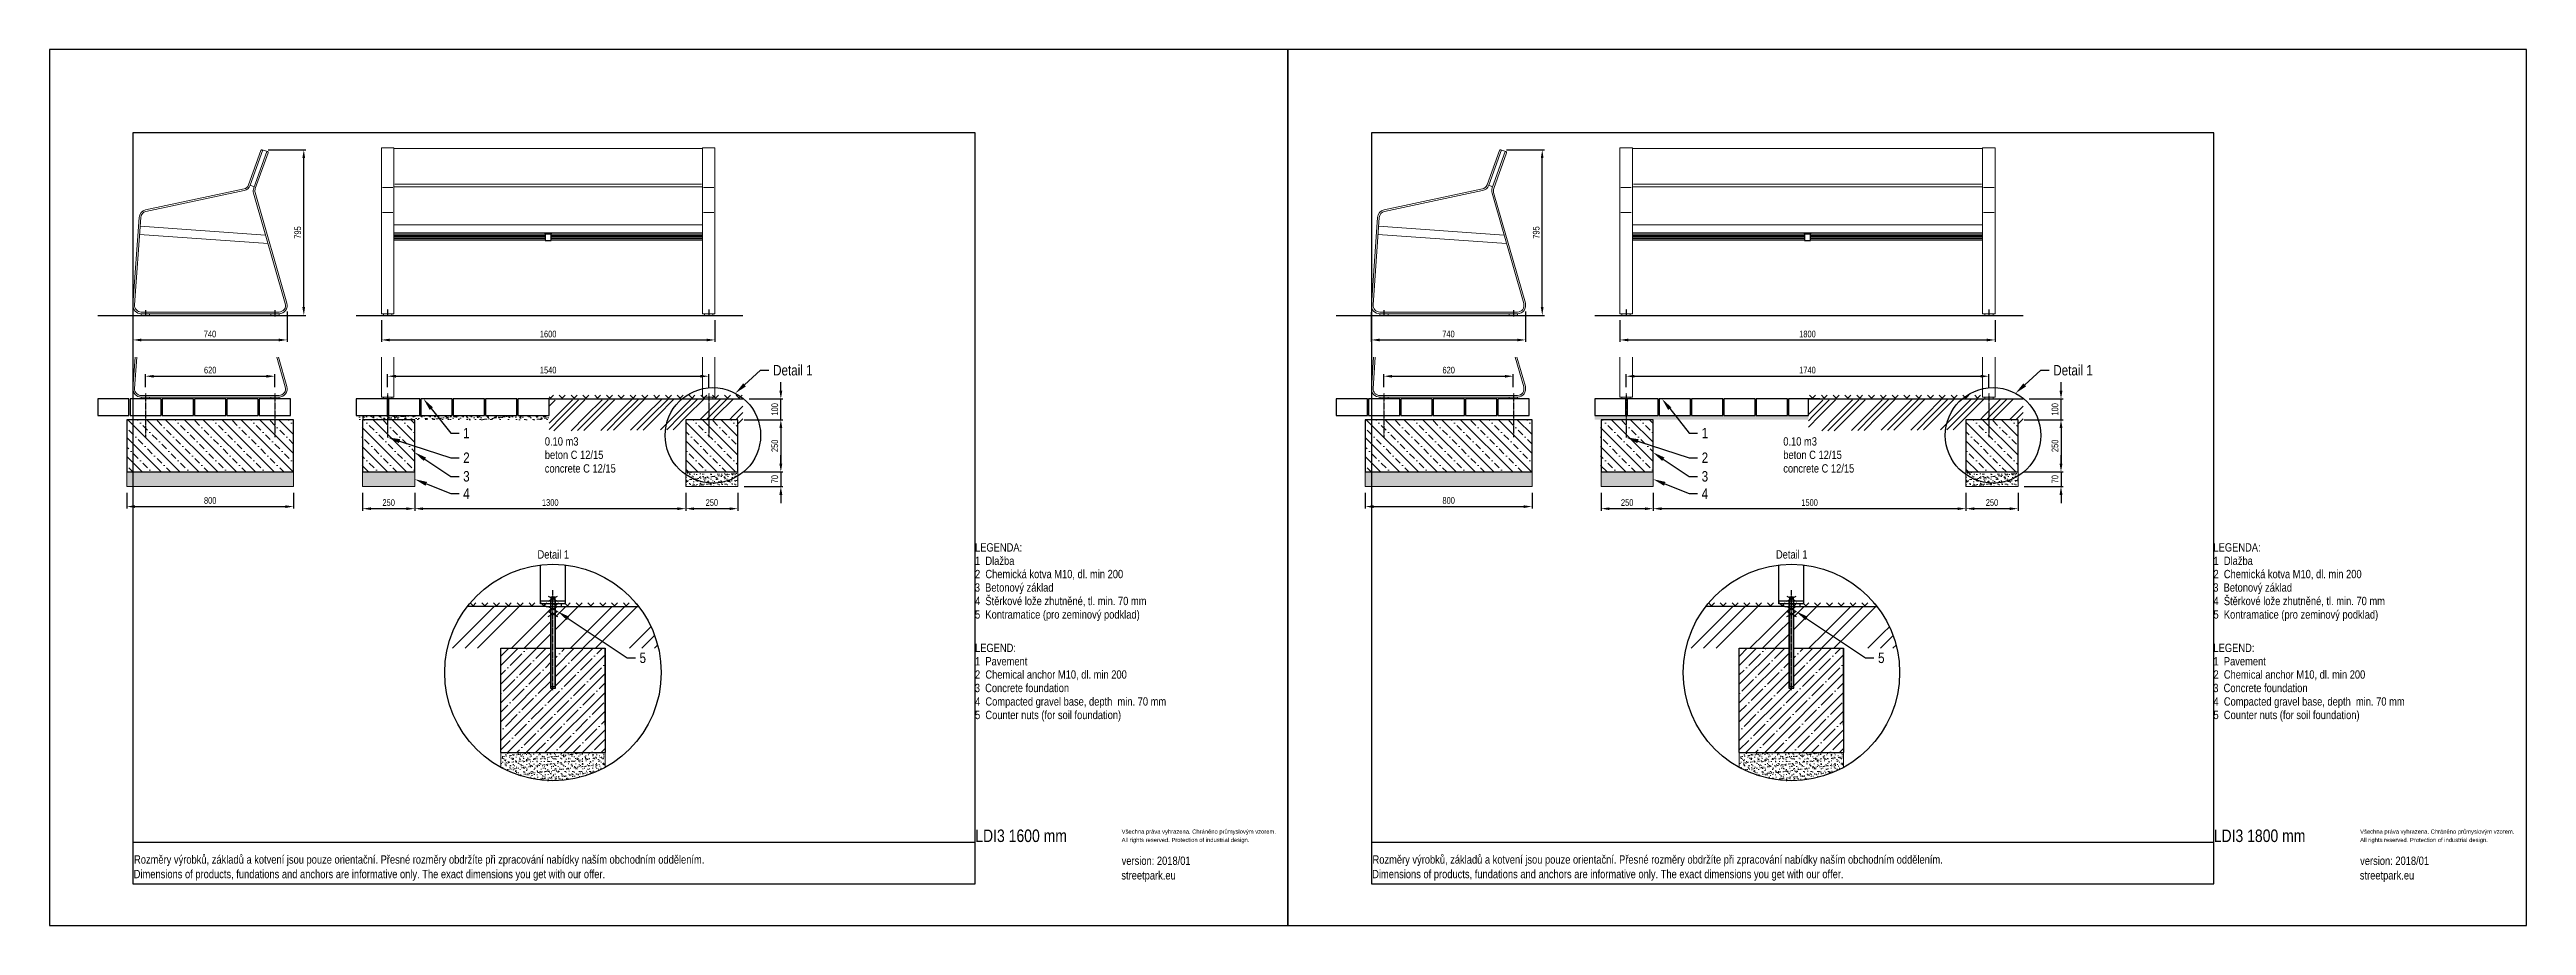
# Model space of a CAD drawing. Header units: millimetres. Extents: x 5064 to 16944, y 3085 to 7285.
import ezdxf
from ezdxf import colors
from ezdxf.entities.mleader import LeaderData, LeaderLine
from ezdxf.lldxf.tags import DXFTag
from ezdxf.math import Vec2, Vec3

# ---------------------------------------------------------------- set-up
doc = ezdxf.new("R2010")
doc.units = ezdxf.units.MM
doc.header["$LTSCALE"] = 0.3
doc.linetypes.add('DashDot', pattern=[15, 9, -3, 0, -3])
doc.layers.add('Nekreslit', color=6, linetype='Continuous', plot=False)
doc.layers.add('SRAFY', color=251, linetype='Continuous', lineweight=13)
doc.styles.add('SEACAD_Arial', font='arial.ttf', dxfattribs={"width": 0.8})
tags = doc.linetypes.add('HIDDEN2', pattern=[4.7625, 3.175, -1.5875]).pattern_tags.tags
tags[6:7] = [DXFTag(74, 4), DXFTag(75, 0), DXFTag(340, '0'), DXFTag(46, 0.0), DXFTag(50, 0.0), DXFTag(44, 0.0), DXFTag(45, 0.0)]
tags[4:5] = [DXFTag(74, 4), DXFTag(75, 0), DXFTag(340, '0'), DXFTag(46, 0.0), DXFTag(50, 0.0), DXFTag(44, 0.0), DXFTag(45, 0.0)]
doc.dimstyles.new('ISO-25', dxfattribs={"dimtxt": 1.6, "dimasz": 2, "dimexe": 0.5, "dimexo": 1.5, "dimtad": 1, "dimdec": 0, "dimtxsty": 'SEACAD_Arial', "dimcen": 2, "dimadec": 0, "dimazin": 0, "dimtfac": 1, "dimtdec": 0, "dimtmove": 0, "dimatfit": 3, "dimfxl": 1, "dimarcsym": 0})

msp = doc.modelspace()

# ---------------------------------------------------------------- texts
at = {"style": 'SEACAD_Arial', "width": 0.8}
for s, height, p in [('0.10 m3', 40, (7439.9, 5386.2)), ('beton C 12/15', 40, (7439.9, 5322)), ('0.10 m3', 40, (13379.9, 5386.2)), ('beton C 12/15', 40, (13379.9, 5322)), ('concrete C 12/15', 40, (7439.9, 5256.8)), ('concrete C 12/15', 40, (13379.9, 5256.8)), ('LEGENDA:', 40, (9503.3, 4878.1)), ('LEGENDA:', 40, (15443.3, 4878.1)), ('2  Chemická kotva M10, dl. min 200', 40, (9503.3, 4750.3)), ('1  Dlažba', 40, (9503.3, 4813.8)), ('2  Chemická kotva M10, dl. min 200', 40, (15443.3, 4750.3)), ('1  Dlažba', 40, (15443.3, 4813.8)), ('3  Betonový základ', 40, (9502.2, 4685.8)), ('4  Štěrkové lože zhutněné, tl. min. 70 mm', 40, (9503.3, 4621.1)), ('3  Betonový základ', 40, (15442.2, 4685.8)), ('4  Štěrkové lože zhutněné, tl. min. 70 mm', 40, (15443.3, 4621.1)), ('5  Kontramatice (pro zeminový podklad)', 40, (9503.3, 4556.5)), ('5  Kontramatice (pro zeminový podklad)', 40, (15443.3, 4556.5)), ('LEGEND:', 40, (9503.3, 4396.4)), ('LEGEND:', 40, (15443.3, 4396.4)), ('2  Chemical anchor M10, dl. min 200', 40, (9503.3, 4268.6)), ('1  Pavement', 40, (9503.3, 4332.1)), ('2  Chemical anchor M10, dl. min 200', 40, (15443.3, 4268.6)), ('1  Pavement', 40, (15443.3, 4332.1)), ('3  Concrete foundation', 40, (9502.2, 4204)), ('4  Compacted gravel base, depth  min. 70 mm', 40, (9503.3, 4139.3)), ('3  Concrete foundation', 40, (15442.2, 4204)), ('4  Compacted gravel base, depth  min. 70 mm', 40, (15443.3, 4139.3)), ('5  Counter nuts (for soil foundation)', 40, (9503.3, 4074.7)), ('5  Counter nuts (for soil foundation)', 40, (15443.3, 4074.7)), ('LDI3 1600 mm ', 60, (9504.4, 3485.3)), ('Všechna práva vyhrazena. Chráněno průmyslovým vzorem.', 20, (10206.7, 3525.3)), ('All rights reserved. Protection of industrial design.', 20, (10206.7, 3485.3)), ('LDI3 1800 mm ', 60, (15444.4, 3485.3)), ('Všechna práva vyhrazena. Chráněno průmyslovým vzorem.', 20, (16146.7, 3525.3)), ('All rights reserved. Protection of industrial design.', 20, (16146.7, 3485.3)), ('Dimensions of products, fundations and anchors are informative only. The exact dimensions you get with our offer.', 39.9982, (5468.2, 3311.7)), ('Rozměry výrobků, základů a kotvení jsou pouze orientační. Přesné rozměry obdržíte při zpracování nabídky naším obchodním oddělením.', 39.9982, (5469.8, 3381.6)), ('streetpark.eu', 40, (10205.1, 3305.6)), ('version: 2018/01', 40, (10206.7, 3375.5)), ('Dimensions of products, fundations and anchors are informative only. The exact dimensions you get with our offer.', 39.9982, (11408.2, 3311.7)), ('Rozměry výrobků, základů a kotvení jsou pouze orientační. Přesné rozměry obdržíte při zpracování nabídky naším obchodním oddělením.', 39.9982, (11409.8, 3381.6)), ('streetpark.eu', 40, (16145.1, 3305.6)), ('version: 2018/01', 40, (16146.7, 3375.5))]:
    msp.add_text(s, height=height, dxfattribs=at).set_placement(p)
at = {"char_height": 40, "attachment_point": 1, "style": 'SEACAD_Arial'}
for insert in [(7404.8, 4884.4), (13344.8, 4884.4)]:
    msp.add_mtext_dynamic_manual_height_columns('Detail 1', width=226.121, gutter_width=200, heights=[0], dxfattribs=dict(at, insert=insert))

# ---------------------------------------------------------------- blocks, each defined once
blk = doc.blocks.new('*D140')
at = {"color": 0, "lineweight": -2, "transparency": 16777216}
for p, q in [((5524, 5666), (5524, 5729)), ((5564, 5719), (6105, 5719)), ((6145, 5666), (6145, 5729))]:
    blk.add_line(p, q, dxfattribs=at)
at = {"color": 0, "transparency": 16777216}
for points in [[(5564, 5725), (5564, 5712), (5524, 5719)], [(6105, 5725), (6105, 5712), (6145, 5719)]]:
    blk.add_solid(points, dxfattribs=at)
at = {"layer": 'Defpoints', "color": 0, "transparency": 16777216}
for p in [(6145, 5719), (5524, 5636), (6145, 5636)]:
    blk.add_point(p, dxfattribs=at)
at = {"color": 0, "transparency": 16777216, "insert": (5835, 5748), "char_height": 32, "attachment_point": 5, "style": 'SEACAD_Arial'}
blk.add_mtext('620', dxfattribs=at)
blk = doc.blocks.new('*D141')
at = {"color": 0, "lineweight": -2, "transparency": 16777216}
for p, q in [((6686, 5666), (6686, 5729)), ((6726, 5719), (8186, 5719)), ((8226, 5666), (8226, 5729))]:
    blk.add_line(p, q, dxfattribs=at)
at = {"color": 0, "transparency": 16777216}
for points in [[(6726, 5725), (6726, 5712), (6686, 5719)], [(8186, 5725), (8186, 5712), (8226, 5719)]]:
    blk.add_solid(points, dxfattribs=at)
at = {"layer": 'Defpoints', "color": 0, "transparency": 16777216}
for p in [(8226, 5719), (6686, 5636), (8226, 5636)]:
    blk.add_point(p, dxfattribs=at)
at = {"color": 0, "transparency": 16777216, "insert": (7456, 5748), "char_height": 32, "attachment_point": 5, "style": 'SEACAD_Arial'}
blk.add_mtext('1540', dxfattribs=at)
blk = doc.blocks.new('*D138')
at = {"color": 0, "lineweight": -2, "transparency": 16777216}
for p, q in [((8396, 5510), (8582, 5510)), ((8572, 5470), (8572, 5300)), ((8396, 5260), (8582, 5260))]:
    blk.add_line(p, q, dxfattribs=at)
at = {"color": 0, "transparency": 16777216}
for points in [[(8565, 5470), (8579, 5470), (8572, 5510)], [(8565, 5300), (8579, 5300), (8572, 5260)]]:
    blk.add_solid(points, dxfattribs=at)
at = {"layer": 'Defpoints', "color": 0, "transparency": 16777216}
for p in [(8366, 5510), (8366, 5260), (8572, 5260)]:
    blk.add_point(p, dxfattribs=at)
at = {"color": 0, "transparency": 16777216, "insert": (8543, 5385), "char_height": 32, "attachment_point": 5, "rotation": 90, "style": 'SEACAD_Arial'}
blk.add_mtext('250', dxfattribs=at)
blk = doc.blocks.new('*D139')
at = {"color": 0, "lineweight": -2, "transparency": 16777216}
for p, q in [((8396, 5260), (8582, 5260)), ((8572, 5300), (8572, 5340)), ((8572, 5260), (8572, 5190)), ((8396, 5190), (8582, 5190)), ((8572, 5150), (8572, 5110))]:
    blk.add_line(p, q, dxfattribs=at)
at = {"color": 0, "transparency": 16777216}
for points in [[(8565, 5300), (8579, 5300), (8572, 5260)], [(8565, 5150), (8579, 5150), (8572, 5190)]]:
    blk.add_solid(points, dxfattribs=at)
at = {"layer": 'Defpoints', "color": 0, "transparency": 16777216}
for p in [(8366, 5260), (8366, 5190), (8572, 5190)]:
    blk.add_point(p, dxfattribs=at)
at = {"color": 0, "transparency": 16777216, "insert": (8543, 5225), "char_height": 32, "attachment_point": 5, "rotation": 90, "style": 'SEACAD_Arial'}
blk.add_mtext('70', dxfattribs=at)
blk = doc.blocks.new('*D142')
at = {"color": 0, "lineweight": -2, "transparency": 16777216}
for p, q in [((5435, 5160), (5435, 5084)), ((6235, 5160), (6235, 5084)), ((5475, 5094), (6195, 5094))]:
    blk.add_line(p, q, dxfattribs=at)
at = {"color": 0, "transparency": 16777216}
for points in [[(5475, 5100), (5475, 5087), (5435, 5094)], [(6195, 5100), (6195, 5087), (6235, 5094)]]:
    blk.add_solid(points, dxfattribs=at)
at = {"layer": 'Defpoints', "color": 0, "transparency": 16777216}
for p in [(5435, 5190), (6235, 5190), (6235, 5094)]:
    blk.add_point(p, dxfattribs=at)
at = {"color": 0, "transparency": 16777216, "insert": (5835, 5123), "char_height": 32, "attachment_point": 5, "style": 'SEACAD_Arial'}
blk.add_mtext('800', dxfattribs=at)
blk = doc.blocks.new('*D143')
at = {"color": 0, "lineweight": -2, "transparency": 16777216}
for p, q in [((6566, 5160), (6566, 5074)), ((6816, 5160), (6816, 5074)), ((6606, 5084), (6776, 5084))]:
    blk.add_line(p, q, dxfattribs=at)
at = {"color": 0, "transparency": 16777216}
for points in [[(6606, 5090), (6606, 5077), (6566, 5084)], [(6776, 5090), (6776, 5077), (6816, 5084)]]:
    blk.add_solid(points, dxfattribs=at)
at = {"layer": 'Defpoints', "color": 0, "transparency": 16777216}
for p in [(6566, 5190), (6816, 5190), (6816, 5084)]:
    blk.add_point(p, dxfattribs=at)
at = {"color": 0, "transparency": 16777216, "insert": (6691, 5113), "char_height": 32, "attachment_point": 5, "style": 'SEACAD_Arial'}
blk.add_mtext('250', dxfattribs=at)
blk = doc.blocks.new('*D144')
at = {"color": 0, "lineweight": -2, "transparency": 16777216}
for p, q in [((8116, 5160), (8116, 5074)), ((8366, 5160), (8366, 5074)), ((8156, 5084), (8326, 5084))]:
    blk.add_line(p, q, dxfattribs=at)
at = {"color": 0, "transparency": 16777216}
for points in [[(8156, 5090), (8156, 5077), (8116, 5084)], [(8326, 5090), (8326, 5077), (8366, 5084)]]:
    blk.add_solid(points, dxfattribs=at)
at = {"layer": 'Defpoints', "color": 0, "transparency": 16777216}
for p in [(8116, 5190), (8366, 5190), (8366, 5084)]:
    blk.add_point(p, dxfattribs=at)
at = {"color": 0, "transparency": 16777216, "insert": (8241, 5113), "char_height": 32, "attachment_point": 5, "style": 'SEACAD_Arial'}
blk.add_mtext('250', dxfattribs=at)
blk = doc.blocks.new('*D145')
at = {"color": 0, "lineweight": -2, "transparency": 16777216}
for p, q in [((6816, 5160), (6816, 5074)), ((8116, 5160), (8116, 5074)), ((6856, 5084), (8076, 5084))]:
    blk.add_line(p, q, dxfattribs=at)
at = {"color": 0, "transparency": 16777216}
for points in [[(6856, 5090), (6856, 5077), (6816, 5084)], [(8076, 5090), (8076, 5077), (8116, 5084)]]:
    blk.add_solid(points, dxfattribs=at)
at = {"layer": 'Defpoints', "color": 0, "transparency": 16777216}
for p in [(6816, 5190), (8116, 5190), (8116, 5084)]:
    blk.add_point(p, dxfattribs=at)
at = {"color": 0, "transparency": 16777216, "insert": (7466, 5113), "char_height": 32, "attachment_point": 5, "style": 'SEACAD_Arial'}
blk.add_mtext('1300', dxfattribs=at)
blk = doc.blocks.new('*D135')
at = {"color": 0, "lineweight": -2, "transparency": 16777216}
for p, q in [((8420, 5610), (8582, 5610)), ((8572, 5650), (8572, 5690)), ((8572, 5510), (8572, 5610)), ((8396, 5510), (8582, 5510)), ((8572, 5470), (8572, 5430))]:
    blk.add_line(p, q, dxfattribs=at)
at = {"color": 0, "transparency": 16777216}
for points in [[(8565, 5650), (8579, 5650), (8572, 5610)], [(8565, 5470), (8579, 5470), (8572, 5510)]]:
    blk.add_solid(points, dxfattribs=at)
at = {"layer": 'Defpoints', "color": 0, "transparency": 16777216}
for p in [(8390, 5610), (8572, 5610), (8366, 5510)]:
    blk.add_point(p, dxfattribs=at)
at = {"color": 0, "transparency": 16777216, "insert": (8543, 5560), "char_height": 32, "attachment_point": 5, "rotation": 90, "style": 'SEACAD_Arial'}
blk.add_mtext('100', dxfattribs=at)
blk = doc.blocks.new('*D136')
at = {"color": 0, "lineweight": -2, "transparency": 16777216}
for p, q in [((6656, 5988), (6656, 5883)), ((8256, 5988), (8256, 5883)), ((6696, 5893), (8216, 5893))]:
    blk.add_line(p, q, dxfattribs=at)
at = {"color": 0, "transparency": 16777216}
for points in [[(6696, 5899), (6696, 5886), (6656, 5893)], [(8216, 5899), (8216, 5886), (8256, 5893)]]:
    blk.add_solid(points, dxfattribs=at)
at = {"layer": 'Defpoints', "color": 0, "transparency": 16777216}
for p in [(6656, 6018), (8256, 6018), (8256, 5893)]:
    blk.add_point(p, dxfattribs=at)
at = {"color": 0, "transparency": 16777216, "insert": (7456, 5921), "char_height": 32, "attachment_point": 5, "style": 'SEACAD_Arial'}
blk.add_mtext('1600', dxfattribs=at)
blk = doc.blocks.new('*D184')
at = {"color": 0, "lineweight": -2, "transparency": 16777216}
for p, q in [((6113, 6805), (6294, 6805)), ((6284, 6050), (6284, 6765)), ((6195, 6010), (6294, 6010))]:
    blk.add_line(p, q, dxfattribs=at)
at = {"color": 0, "transparency": 16777216}
for points in [[(6277, 6765), (6290, 6765), (6284, 6805)], [(6277, 6050), (6290, 6050), (6284, 6010)]]:
    blk.add_solid(points, dxfattribs=at)
at = {"layer": 'Defpoints', "color": 0, "transparency": 16777216}
for p in [(6083, 6805), (6284, 6805), (6165, 6010)]:
    blk.add_point(p, dxfattribs=at)
at = {"color": 0, "transparency": 16777216, "insert": (6255, 6408), "char_height": 32, "attachment_point": 5, "rotation": 90, "style": 'SEACAD_Arial'}
blk.add_mtext('795', dxfattribs=at)
blk = doc.blocks.new('*D185')
at = {"color": 0, "lineweight": -2, "transparency": 16777216}
for p, q in [((5464, 6026), (5464, 5883)), ((6204, 6029), (6204, 5883)), ((5504, 5893), (6164, 5893))]:
    blk.add_line(p, q, dxfattribs=at)
at = {"color": 0, "transparency": 16777216}
for points in [[(5504, 5899), (5504, 5886), (5464, 5893)], [(6164, 5899), (6164, 5886), (6204, 5893)]]:
    blk.add_solid(points, dxfattribs=at)
at = {"layer": 'Defpoints', "color": 0, "transparency": 16777216}
for p in [(5464, 6056), (6204, 6059), (6204, 5893)]:
    blk.add_point(p, dxfattribs=at)
at = {"color": 0, "transparency": 16777216, "insert": (5834, 5921), "char_height": 32, "attachment_point": 5, "style": 'SEACAD_Arial'}
blk.add_mtext('740', dxfattribs=at)
blk = doc.blocks.new('*D191')
at = {"color": 0, "lineweight": -2, "transparency": 16777216}
for p, q in [((11464, 5666), (11464, 5729)), ((11504, 5719), (12045, 5719)), ((12085, 5666), (12085, 5729))]:
    blk.add_line(p, q, dxfattribs=at)
at = {"color": 0, "transparency": 16777216}
for points in [[(11504, 5725), (11504, 5712), (11464, 5719)], [(12045, 5725), (12045, 5712), (12085, 5719)]]:
    blk.add_solid(points, dxfattribs=at)
at = {"layer": 'Defpoints', "color": 0, "transparency": 16777216}
for p in [(12085, 5719), (11464, 5636), (12085, 5636)]:
    blk.add_point(p, dxfattribs=at)
at = {"color": 0, "transparency": 16777216, "insert": (11775, 5748), "char_height": 32, "attachment_point": 5, "style": 'SEACAD_Arial'}
blk.add_mtext('620', dxfattribs=at)
blk = doc.blocks.new('*D192')
at = {"color": 0, "lineweight": -2, "transparency": 16777216}
for p, q in [((12626, 5666), (12626, 5729)), ((12666, 5719), (14326, 5719)), ((14366, 5666), (14366, 5729))]:
    blk.add_line(p, q, dxfattribs=at)
at = {"color": 0, "transparency": 16777216}
for points in [[(12666, 5725), (12666, 5712), (12626, 5719)], [(14326, 5725), (14326, 5712), (14366, 5719)]]:
    blk.add_solid(points, dxfattribs=at)
at = {"layer": 'Defpoints', "color": 0, "transparency": 16777216}
for p in [(14366, 5719), (12626, 5636), (14366, 5636)]:
    blk.add_point(p, dxfattribs=at)
at = {"color": 0, "transparency": 16777216, "insert": (13496, 5748), "char_height": 32, "attachment_point": 5, "style": 'SEACAD_Arial'}
blk.add_mtext('1740', dxfattribs=at)
blk = doc.blocks.new('*D193')
at = {"color": 0, "lineweight": -2, "transparency": 16777216}
for p, q in [((14536, 5510), (14722, 5510)), ((14712, 5470), (14712, 5300)), ((14536, 5260), (14722, 5260))]:
    blk.add_line(p, q, dxfattribs=at)
at = {"color": 0, "transparency": 16777216}
for points in [[(14705, 5470), (14719, 5470), (14712, 5510)], [(14705, 5300), (14719, 5300), (14712, 5260)]]:
    blk.add_solid(points, dxfattribs=at)
at = {"layer": 'Defpoints', "color": 0, "transparency": 16777216}
for p in [(14506, 5510), (14506, 5260), (14712, 5260)]:
    blk.add_point(p, dxfattribs=at)
at = {"color": 0, "transparency": 16777216, "insert": (14683, 5385), "char_height": 32, "attachment_point": 5, "rotation": 90, "style": 'SEACAD_Arial'}
blk.add_mtext('250', dxfattribs=at)
blk = doc.blocks.new('*D194')
at = {"color": 0, "lineweight": -2, "transparency": 16777216}
for p, q in [((14536, 5260), (14722, 5260)), ((14712, 5300), (14712, 5340)), ((14712, 5260), (14712, 5190)), ((14536, 5190), (14722, 5190)), ((14712, 5150), (14712, 5110))]:
    blk.add_line(p, q, dxfattribs=at)
at = {"color": 0, "transparency": 16777216}
for points in [[(14705, 5300), (14719, 5300), (14712, 5260)], [(14705, 5150), (14719, 5150), (14712, 5190)]]:
    blk.add_solid(points, dxfattribs=at)
at = {"layer": 'Defpoints', "color": 0, "transparency": 16777216}
for p in [(14506, 5260), (14506, 5190), (14712, 5190)]:
    blk.add_point(p, dxfattribs=at)
at = {"color": 0, "transparency": 16777216, "insert": (14683, 5225), "char_height": 32, "attachment_point": 5, "rotation": 90, "style": 'SEACAD_Arial'}
blk.add_mtext('70', dxfattribs=at)
blk = doc.blocks.new('*D195')
at = {"color": 0, "lineweight": -2, "transparency": 16777216}
for p, q in [((11375, 5160), (11375, 5084)), ((12175, 5160), (12175, 5084)), ((11415, 5094), (12135, 5094))]:
    blk.add_line(p, q, dxfattribs=at)
at = {"color": 0, "transparency": 16777216}
for points in [[(11415, 5100), (11415, 5087), (11375, 5094)], [(12135, 5100), (12135, 5087), (12175, 5094)]]:
    blk.add_solid(points, dxfattribs=at)
at = {"layer": 'Defpoints', "color": 0, "transparency": 16777216}
for p in [(11375, 5190), (12175, 5190), (12175, 5094)]:
    blk.add_point(p, dxfattribs=at)
at = {"color": 0, "transparency": 16777216, "insert": (11775, 5123), "char_height": 32, "attachment_point": 5, "style": 'SEACAD_Arial'}
blk.add_mtext('800', dxfattribs=at)
blk = doc.blocks.new('*D196')
at = {"color": 0, "lineweight": -2, "transparency": 16777216}
for p, q in [((12506, 5160), (12506, 5074)), ((12756, 5160), (12756, 5074)), ((12546, 5084), (12716, 5084))]:
    blk.add_line(p, q, dxfattribs=at)
at = {"color": 0, "transparency": 16777216}
for points in [[(12546, 5090), (12546, 5077), (12506, 5084)], [(12716, 5090), (12716, 5077), (12756, 5084)]]:
    blk.add_solid(points, dxfattribs=at)
at = {"layer": 'Defpoints', "color": 0, "transparency": 16777216}
for p in [(12506, 5190), (12756, 5190), (12756, 5084)]:
    blk.add_point(p, dxfattribs=at)
at = {"color": 0, "transparency": 16777216, "insert": (12631, 5113), "char_height": 32, "attachment_point": 5, "style": 'SEACAD_Arial'}
blk.add_mtext('250', dxfattribs=at)
blk = doc.blocks.new('*D197')
at = {"color": 0, "lineweight": -2, "transparency": 16777216}
for p, q in [((14256, 5160), (14256, 5074)), ((14506, 5160), (14506, 5074)), ((14296, 5084), (14466, 5084))]:
    blk.add_line(p, q, dxfattribs=at)
at = {"color": 0, "transparency": 16777216}
for points in [[(14296, 5090), (14296, 5077), (14256, 5084)], [(14466, 5090), (14466, 5077), (14506, 5084)]]:
    blk.add_solid(points, dxfattribs=at)
at = {"layer": 'Defpoints', "color": 0, "transparency": 16777216}
for p in [(14256, 5190), (14506, 5190), (14506, 5084)]:
    blk.add_point(p, dxfattribs=at)
at = {"color": 0, "transparency": 16777216, "insert": (14381, 5113), "char_height": 32, "attachment_point": 5, "style": 'SEACAD_Arial'}
blk.add_mtext('250', dxfattribs=at)
blk = doc.blocks.new('*D198')
at = {"color": 0, "lineweight": -2, "transparency": 16777216}
for p, q in [((12756, 5160), (12756, 5074)), ((14256, 5160), (14256, 5074)), ((12796, 5084), (14216, 5084))]:
    blk.add_line(p, q, dxfattribs=at)
at = {"color": 0, "transparency": 16777216}
for points in [[(12796, 5090), (12796, 5077), (12756, 5084)], [(14216, 5090), (14216, 5077), (14256, 5084)]]:
    blk.add_solid(points, dxfattribs=at)
at = {"layer": 'Defpoints', "color": 0, "transparency": 16777216}
for p in [(12756, 5190), (14256, 5190), (14256, 5084)]:
    blk.add_point(p, dxfattribs=at)
at = {"color": 0, "transparency": 16777216, "insert": (13506, 5113), "char_height": 32, "attachment_point": 5, "style": 'SEACAD_Arial'}
blk.add_mtext('1500', dxfattribs=at)
blk = doc.blocks.new('*D189')
at = {"color": 0, "lineweight": -2, "transparency": 16777216}
for p, q in [((14560, 5610), (14722, 5610)), ((14712, 5650), (14712, 5690)), ((14712, 5510), (14712, 5610)), ((14536, 5510), (14722, 5510)), ((14712, 5470), (14712, 5430))]:
    blk.add_line(p, q, dxfattribs=at)
at = {"color": 0, "transparency": 16777216}
for points in [[(14705, 5650), (14719, 5650), (14712, 5610)], [(14705, 5470), (14719, 5470), (14712, 5510)]]:
    blk.add_solid(points, dxfattribs=at)
at = {"layer": 'Defpoints', "color": 0, "transparency": 16777216}
for p in [(14530, 5610), (14712, 5610), (14506, 5510)]:
    blk.add_point(p, dxfattribs=at)
at = {"color": 0, "transparency": 16777216, "insert": (14683, 5560), "char_height": 32, "attachment_point": 5, "rotation": 90, "style": 'SEACAD_Arial'}
blk.add_mtext('100', dxfattribs=at)
blk = doc.blocks.new('*D190')
at = {"color": 0, "lineweight": -2, "transparency": 16777216}
for p, q in [((12596, 5988), (12596, 5883)), ((14396, 5988), (14396, 5883)), ((12636, 5893), (14356, 5893))]:
    blk.add_line(p, q, dxfattribs=at)
at = {"color": 0, "transparency": 16777216}
for points in [[(12636, 5899), (12636, 5886), (12596, 5893)], [(14356, 5899), (14356, 5886), (14396, 5893)]]:
    blk.add_solid(points, dxfattribs=at)
at = {"layer": 'Defpoints', "color": 0, "transparency": 16777216}
for p in [(12596, 6018), (14396, 6018), (14396, 5893)]:
    blk.add_point(p, dxfattribs=at)
at = {"color": 0, "transparency": 16777216, "insert": (13496, 5921), "char_height": 32, "attachment_point": 5, "style": 'SEACAD_Arial'}
blk.add_mtext('1800', dxfattribs=at)
blk = doc.blocks.new('*D187')
at = {"color": 0, "lineweight": -2, "transparency": 16777216}
for p, q in [((12053, 6805), (12234, 6805)), ((12224, 6050), (12224, 6765)), ((12135, 6010), (12234, 6010))]:
    blk.add_line(p, q, dxfattribs=at)
at = {"color": 0, "transparency": 16777216}
for points in [[(12217, 6765), (12230, 6765), (12224, 6805)], [(12217, 6050), (12230, 6050), (12224, 6010)]]:
    blk.add_solid(points, dxfattribs=at)
at = {"layer": 'Defpoints', "color": 0, "transparency": 16777216}
for p in [(12023, 6805), (12224, 6805), (12105, 6010)]:
    blk.add_point(p, dxfattribs=at)
at = {"color": 0, "transparency": 16777216, "insert": (12195, 6408), "char_height": 32, "attachment_point": 5, "rotation": 90, "style": 'SEACAD_Arial'}
blk.add_mtext('795', dxfattribs=at)
blk = doc.blocks.new('*D188')
at = {"color": 0, "lineweight": -2, "transparency": 16777216}
for p, q in [((11404, 6026), (11404, 5883)), ((12144, 6029), (12144, 5883)), ((11444, 5893), (12104, 5893))]:
    blk.add_line(p, q, dxfattribs=at)
at = {"color": 0, "transparency": 16777216}
for points in [[(11444, 5899), (11444, 5886), (11404, 5893)], [(12104, 5899), (12104, 5886), (12144, 5893)]]:
    blk.add_solid(points, dxfattribs=at)
at = {"layer": 'Defpoints', "color": 0, "transparency": 16777216}
for p in [(11404, 6056), (12144, 6059), (12144, 5893)]:
    blk.add_point(p, dxfattribs=at)
at = {"color": 0, "transparency": 16777216, "insert": (11774, 5921), "char_height": 32, "attachment_point": 5, "style": 'SEACAD_Arial'}
blk.add_mtext('740', dxfattribs=at)

# ---------------------------------------------------------------- dimensions: what is measured, and where the dimension line sits
for base, p1, p2, picture, middle in [((6283.7, 6805.1), (6165.3, 6010.4), (6082.7, 6805.1), '*D184', (6254.9, 6407.8)), ((12223.7, 6805.1), (12105.3, 6010.4), (12022.7, 6805.1), '*D187', (12194.9, 6407.8)), ((8571.9, 5610.4), (8366, 5510.1), (8390.4, 5610.4), '*D135', (8543.1, 5560.3)), ((14711.9, 5610.4), (14506, 5510.1), (14530.4, 5610.4), '*D189', (14683.1, 5560.3))]:
    dim = msp.add_linear_dim(base=base, p1=p1, p2=p2, angle=90, dimstyle='ISO-25')
    dim.commit()
    dim.dimension.update_dxf_attribs({"geometry": picture, "text_midpoint": middle})
for base, p1, p2, picture, middle in [((6204.3, 5892.5), (5464.4, 6055.7), (6204.3, 6058.6), '*D185', (5834.4, 5921.4)), ((8256, 5892.5), (6656, 6018.4), (8256, 6018.4), '*D136', (7456, 5921.4)), ((12144.3, 5892.5), (11404.4, 6055.7), (12144.3, 6058.6), '*D188', (11774.4, 5921.4)), ((14396, 5892.5), (12596, 6018.4), (14396, 6018.4), '*D190', (13496, 5921.4))]:
    dim = msp.add_linear_dim(base=base, p1=p1, p2=p2, dimstyle='ISO-25')
    dim.commit()
    dim.dimension.update_dxf_attribs({"geometry": picture, "text_midpoint": middle})
for base, p1, p2, override, picture, middle in [((6145.3, 5718.8), (5524.3, 5636.4), (6145.3, 5636.4), {"dimscale": 0, "dimrnd": 10}, '*D140', (5834.8, 5747.6)), ((8226, 5718.8), (6686, 5636.5), (8226, 5636.4), {"dimscale": 0}, '*D141', (7456, 5747.6)), ((12085.3, 5718.8), (11464.3, 5636.4), (12085.3, 5636.4), {"dimscale": 0, "dimrnd": 10}, '*D191', (11774.8, 5747.6)), ((14366, 5718.8), (12626, 5636.5), (14366, 5636.4), {"dimscale": 0}, '*D192', (13496, 5747.6)), ((6235, 5093.8), (5434.9, 5190.1), (6235, 5190.1), {"dimscale": 0, "dimtix": 0, "dimtofl": 1, "dimtmove": 0, "dimatfit": 3}, '*D142', (5834.9, 5122.7)), ((6816, 5083.8), (6566, 5190.1), (6816, 5190.1), {"dimscale": 0, "dimtix": 0, "dimtofl": 1, "dimtmove": 0, "dimatfit": 3}, '*D143', (6691, 5112.7)), ((8116, 5083.8), (6816, 5190.1), (8116, 5190.1), {"dimscale": 0, "dimtix": 0, "dimtofl": 1, "dimtmove": 0, "dimatfit": 3}, '*D145', (7466, 5112.7)), ((8366, 5083.8), (8116, 5190.1), (8366, 5190.1), {"dimscale": 0, "dimtix": 0, "dimtofl": 1, "dimtmove": 0, "dimatfit": 3}, '*D144', (8241, 5112.7)), ((12175, 5093.8), (11374.9, 5190.1), (12175, 5190.1), {"dimscale": 0, "dimtix": 0, "dimtofl": 1, "dimtmove": 0, "dimatfit": 3}, '*D195', (11774.9, 5122.7)), ((12756, 5083.8), (12506, 5190.1), (12756, 5190.1), {"dimscale": 0, "dimtix": 0, "dimtofl": 1, "dimtmove": 0, "dimatfit": 3}, '*D196', (12631, 5112.7)), ((14256, 5083.8), (12756, 5190.1), (14256, 5190.1), {"dimscale": 0, "dimtix": 0, "dimtofl": 1, "dimtmove": 0, "dimatfit": 3}, '*D198', (13506, 5112.7)), ((14506, 5083.8), (14256, 5190.1), (14506, 5190.1), {"dimscale": 0, "dimtix": 0, "dimtofl": 1, "dimtmove": 0, "dimatfit": 3}, '*D197', (14381, 5112.7))]:
    dim = msp.add_linear_dim(base=base, p1=p1, p2=p2, dimstyle='ISO-25', override=override)
    dim.commit()
    dim.dimension.update_dxf_attribs({"geometry": picture, "text_midpoint": middle})
for base, p1, p2, override, picture, middle in [((8571.9, 5260.1), (8366, 5510.1), (8366, 5260.1), {"dimscale": 0}, '*D138', (8543.1, 5385.1)), ((14711.9, 5260.1), (14506, 5510.1), (14506, 5260.1), {"dimscale": 0}, '*D193', (14683.1, 5385.1)), ((8571.9, 5190.1), (8366, 5260.1), (8366, 5190.1), {"dimscale": 0, "dimtmove": 1}, '*D139', (8543.1, 5225.1)), ((14711.9, 5190.1), (14506, 5260.1), (14506, 5190.1), {"dimscale": 0, "dimtmove": 1}, '*D194', (14683.1, 5225.1))]:
    dim = msp.add_linear_dim(base=base, p1=p1, p2=p2, angle=90, dimstyle='ISO-25', override=override)
    dim.commit()
    dim.dimension.update_dxf_attribs({"geometry": picture, "text_midpoint": middle})

# ---------------------------------------------------------------- hatches: boundary and pattern name
at = {"layer": 'SRAFY'}
h = msp.add_hatch(dxfattribs=at)
h.set_pattern_fill('TERACO', color=256, scale=20)
h.set_pattern_definition([(45, (0, 295.79), (-28.28427, 28.28427), [20, -20]), (135, (56.57, 295.79), (-28.28427, -28.28427), [20, -20])])
h.paths.add_polyline_path([(7460.4, 5610.4), (7460.4, 5633.5), (8390.4, 5633.5), (8390.4, 5610.5)])
h = msp.add_hatch(dxfattribs=at)
h.set_pattern_fill('GOST_GROUND', color=256, scale=10)
h.set_pattern_definition([(45, (0, 295.79), (141.4214, -9e-15), [200]), (45, (30, 295.79), (141.4214, -9e-15), [200]), (45, (60, 295.79), (141.4214, -9e-15), [200])])
h.paths.add_polyline_path([(8116, 5462.8), (7460.4, 5456.6), (7460.4, 5604.3), (8390.4, 5610.4), (8390.4, 5463), (8366, 5463), (8366, 5510.1), (8116, 5510.1)])
h = msp.add_hatch(dxfattribs=at)
h.set_pattern_fill('TERACO', color=256, scale=20)
h.set_pattern_definition([(45, (5940, 295.79), (-28.28427, 28.28427), [20, -20]), (135, (5996.57, 295.79), (-28.28427, -28.28427), [20, -20])])
h.paths.add_polyline_path([(13500.4, 5610.4), (13500.4, 5633.5), (14330.4, 5633.5), (14330.4, 5610.5)])
h = msp.add_hatch(dxfattribs=at)
h.set_pattern_fill('GOST_GROUND', color=256, scale=10)
h.set_pattern_definition([(45, (6140, 295.79), (141.4214, -9e-15), [200]), (45, (6170, 295.79), (141.4214, -9e-15), [200]), (45, (6200, 295.79), (141.4214, -9e-15), [200])])
h.paths.add_polyline_path([(14256, 5462.8), (13500.4, 5456.6), (13500.4, 5604.3), (14530.4, 5610.4), (14530.4, 5463), (14506, 5463), (14506, 5510.1), (14256, 5510.1)])
h = msp.add_hatch(dxfattribs=at)
h.set_pattern_fill('BETON-PROSTY', color=256, scale=0.8, angle=90)
h.set_pattern_definition([(135, (-9.09, 731.35), (-45.25483, -45.25483), []), (135, (-9.09, 776.605), (-67.88225, -22.6274), [32, -16, 0, -16])])
h.paths.add_polyline_path([(6234.9, 5385.1), (6234.9, 5510.1), (5434.9, 5510.1), (5434.9, 5240.4), (5434.9, 5260.1), (6234.9, 5260.1)])
h.paths.add_polyline_path([(6813.5, 5390.4), (6813.5, 5510.1), (6563.5, 5510.1), (6563.5, 5260.1), (6813.4, 5260.1)])
h = msp.add_hatch(dxfattribs=at)
h.set_pattern_fill('AR-SAND', color=256, scale=0.5)
h.set_pattern_definition([(37.5, (0, 295.79), (-0.800016, 24.47066), [0, -19.304, 0, -21.59, 0, -20.6375]), (7.5, (0, 295.79), (22.47616, 35.84126), [0, -10.414, 0, -17.399, 0, -6.6675]), (327.5, (-15.62, 295.79), (39.54962, 0.07186), [0, -6.35, 0, -22.86, 0, -29.845]), (317.5, (-15.62, 295.79), (38.17782, 11.14647), [0, -3.175, 0, -14.986, 0, -17.145])])
h.paths.add_polyline_path([(6535.4, 5530.4), (6535.4, 5510.5), (6566, 5510.4), (6686, 5510.3), (6686, 5530.4)])
h.paths.add_polyline_path([(7460.4, 5510.1), (7460.4, 5530.4), (6686, 5530.4), (6686, 5510.3), (6816, 5510.1)])
h = msp.add_hatch(dxfattribs=at)
h.set_pattern_fill('BETON-PROSTY', color=256, scale=0.8, angle=90)
h.set_pattern_definition([(135, (-602.25, 731.35), (-45.25483, -45.25483), []), (135, (-602.25, 776.607), (-67.88225, -22.6274), [32, -16, 0, -16])])
h.paths.add_polyline_path([(8366, 5510.1), (8116, 5510.1), (8116, 5260.1), (8366, 5260.1)])
h = msp.add_hatch(dxfattribs=at)
h.set_pattern_fill('BETON-PROSTY', color=256, scale=0.8, angle=90)
h.set_pattern_definition([(135, (5930.91, 731.35), (-45.25483, -45.25483), []), (135, (5930.91, 776.605), (-67.88225, -22.6274), [32, -16, 0, -16])])
h.paths.add_polyline_path([(12174.9, 5385.1), (12174.9, 5510.1), (11374.9, 5510.1), (11374.9, 5240.4), (11374.9, 5260.1), (12174.9, 5260.1)])
h.paths.add_polyline_path([(12753.5, 5390.4), (12753.5, 5510.1), (12503.5, 5510.1), (12503.5, 5260.1), (12753.4, 5260.1)])
h = msp.add_hatch(dxfattribs=at)
h.set_pattern_fill('AR-SAND', color=256, scale=0.5)
h.set_pattern_definition([(37.5, (5940, 295.79), (-0.800016, 24.47066), [0, -19.304, 0, -21.59, 0, -20.6375]), (7.5, (5940, 295.79), (22.47616, 35.84126), [0, -10.414, 0, -17.399, 0, -6.6675]), (327.5, (5924.38, 295.79), (39.54962, 0.07186), [0, -6.35, 0, -22.86, 0, -29.845]), (317.5, (5924.38, 295.79), (38.17782, 11.14647), [0, -3.175, 0, -14.986, 0, -17.145])])
h.paths.add_polyline_path([(12475.4, 5530.4), (12475.4, 5510.5), (12506, 5510.4), (12626, 5510.3), (12626, 5530.4)])
h.paths.add_polyline_path([(13500.4, 5510.1), (13500.4, 5530.4), (12626, 5530.4), (12626, 5510.3), (12756, 5510.1)])
h = msp.add_hatch(dxfattribs=at)
h.set_pattern_fill('BETON-PROSTY', color=256, scale=0.8, angle=90)
h.set_pattern_definition([(135, (5537.75, 731.35), (-45.25483, -45.25483), []), (135, (5537.75, 776.607), (-67.88225, -22.6274), [32, -16, 0, -16])])
h.paths.add_polyline_path([(14506, 5510.1), (14256, 5510.1), (14256, 5260.1), (14506, 5260.1)])
h = msp.add_hatch(dxfattribs=at)
h.set_pattern_fill('AR-SAND', color=256, scale=0.5)
h.set_pattern_definition([(37.5, (-9.088, 731.35), (-0.800016, 24.47066), [0, -19.304, 0, -21.59, 0, -20.6375]), (7.5, (-9.088, 731.35), (22.47616, 35.84126), [0, -10.414, 0, -17.399, 0, -6.6675]), (327.5, (-24.709, 731.35), (39.54962, 0.07186), [0, -6.35, 0, -22.86, 0, -29.845]), (317.5, (-24.71, 731.35), (38.17782, 11.14647), [0, -3.175, 0, -14.986, 0, -17.145])])
h.paths.add_polyline_path([(6235, 5190.1), (6235, 5260.1), (5434.9, 5260.1), (5434.9, 5190.1)])
h.paths.add_polyline_path([(6813.5, 5190.1), (6813.5, 5260.1), (6784.7, 5260.1), (6563.5, 5260.1), (6563.5, 5190.1)])
h = msp.add_hatch(dxfattribs=at)
h.set_pattern_fill('AR-SAND', color=256, scale=0.5)
h.set_pattern_definition([(37.5, (-6.588, 731.35), (-0.800016, 24.47066), [0, -19.304, 0, -21.59, 0, -20.6375]), (7.5, (-6.588, 731.35), (22.47616, 35.84126), [0, -10.414, 0, -17.399, 0, -6.6675]), (327.5, (-22.209, 731.35), (39.54962, 0.07186), [0, -6.35, 0, -22.86, 0, -29.845]), (317.5, (-22.21, 731.35), (38.17782, 11.14647), [0, -3.175, 0, -14.986, 0, -17.145])])
h.paths.add_polyline_path([(8116, 5260.1), (8366, 5260.1), (8366, 5190.1), (8116, 5190.1)])
h = msp.add_hatch(dxfattribs=at)
h.set_pattern_fill('AR-SAND', color=256, scale=0.5)
h.set_pattern_definition([(37.5, (5930.912, 731.35), (-0.800016, 24.47066), [0, -19.304, 0, -21.59, 0, -20.6375]), (7.5, (5930.912, 731.35), (22.47616, 35.84126), [0, -10.414, 0, -17.399, 0, -6.6675]), (327.5, (5915.291, 731.35), (39.54962, 0.07186), [0, -6.35, 0, -22.86, 0, -29.845]), (317.5, (5915.29, 731.35), (38.17782, 11.14647), [0, -3.175, 0, -14.986, 0, -17.145])])
h.paths.add_polyline_path([(12175, 5190.1), (12175, 5260.1), (11374.9, 5260.1), (11374.9, 5190.1)])
h.paths.add_polyline_path([(12753.5, 5190.1), (12753.5, 5260.1), (12724.7, 5260.1), (12503.5, 5260.1), (12503.5, 5190.1)])
h = msp.add_hatch(dxfattribs=at)
h.set_pattern_fill('AR-SAND', color=256, scale=0.5)
h.set_pattern_definition([(37.5, (6133.412, 731.35), (-0.800016, 24.47066), [0, -19.304, 0, -21.59, 0, -20.6375]), (7.5, (6133.412, 731.35), (22.47616, 35.84126), [0, -10.414, 0, -17.399, 0, -6.6675]), (327.5, (6117.791, 731.35), (39.54962, 0.07186), [0, -6.35, 0, -22.86, 0, -29.845]), (317.5, (6117.79, 731.35), (38.17782, 11.14647), [0, -3.175, 0, -14.986, 0, -17.145])])
h.paths.add_polyline_path([(14256, 5260.1), (14506, 5260.1), (14506, 5190.1), (14256, 5190.1)])
h = msp.add_hatch(dxfattribs=at)
h.set_pattern_fill('TERACO', color=256, scale=20)
h.set_pattern_definition([(45, (-767.6, -699.72), (-28.28427, 28.28427), [20, -20]), (135, (-711.03, -699.72), (-28.28427, -28.28427), [20, -20])])
h.paths.add_polyline_path([(7077.2, 4614.9), (7077.2, 4638), (7880.8, 4638), (7880.8, 4614.9)])
h = msp.add_hatch(dxfattribs=at)
h.set_pattern_fill('TERACO', color=256, scale=20)
h.set_pattern_definition([(45, (5172.4, -699.72), (-28.28427, 28.28427), [20, -20]), (135, (5228.97, -699.72), (-28.28427, -28.28427), [20, -20])])
h.paths.add_polyline_path([(13017.2, 4614.9), (13017.2, 4638), (13820.8, 4638), (13820.8, 4614.9)])
h = msp.add_hatch(dxfattribs=at)
h.set_pattern_fill('GOST_GROUND', color=256, scale=20)
h.set_pattern_definition([(45, (0, 245.79), (282.8427, -2e-14), [400]), (45, (60, 245.79), (282.8427, -2e-14), [400]), (45, (120, 245.79), (282.8427, -2e-14), [400])])
h.paths.add_polyline_path([(7469, 4615), (7447, 4615), (7068, 4615, 0.1079752), (6973.2, 4414.7), (7229, 4414.7), (7469, 4414.7)])
h.paths.add_polyline_path([(7889.9, 4615), (7511, 4615), (7489, 4615), (7489, 4414.7), (7729, 4414.7), (7984.8, 4414.7, 0.1079752)])
h = msp.add_hatch(dxfattribs=at)
h.set_pattern_fill('GOST_GROUND', color=256, scale=20)
h.set_pattern_definition([(45, (5940, 245.79), (282.8427, -2e-14), [400]), (45, (6000, 245.79), (282.8427, -2e-14), [400]), (45, (6060, 245.79), (282.8427, -2e-14), [400])])
h.paths.add_polyline_path([(13409, 4615), (13387, 4615), (13008, 4615, 0.1079752), (12913.2, 4414.7), (13169, 4414.7), (13409, 4414.7)])
h.paths.add_polyline_path([(13829.9, 4615), (13451, 4615), (13429, 4615), (13429, 4414.7), (13669, 4414.7), (13924.8, 4414.7, 0.1079752)])
h = msp.add_hatch(dxfattribs=at)
h.set_pattern_fill('ANSI35', color=256, scale=10, angle=0.00001)
h.set_pattern_definition([(45, (0, 245.79), (-44.9013, 44.90127), []), (45, (44.9, 245.79), (-44.9013, 44.90127), [79.375, -15.875, 0, -15.875])])
h.paths.add_polyline_path([(7729, 4414.7), (7489, 4414.7), (7489, 4223.7), (7469, 4223.7), (7469, 4414.7), (7229, 4414.7), (7229, 3914.7), (7729, 3914.7)])
h = msp.add_hatch(dxfattribs=at)
h.set_pattern_fill('ANSI35', color=256, scale=10, angle=0.00001)
h.set_pattern_definition([(45, (5940, 245.79), (-44.9013, 44.90127), []), (45, (5984.9, 245.79), (-44.9013, 44.90127), [79.375, -15.875, 0, -15.875])])
h.paths.add_polyline_path([(13669, 4414.7), (13429, 4414.7), (13429, 4223.7), (13409, 4223.7), (13409, 4414.7), (13169, 4414.7), (13169, 3914.7), (13669, 3914.7)])
h = msp.add_hatch(dxfattribs=at)
h.set_pattern_fill('AR-SAND', color=256, scale=0.5, angle=0.00001)
h.set_pattern_definition([(37.5, (0, 245.79), (-0.80002, 24.47066), [0, -19.304, 0, -21.59, 0, -20.6375]), (7.5, (0, 245.79), (22.47616, 35.84126), [0, -10.414, 0, -17.399, 0, -6.6675]), (327.5, (-15.62, 245.79), (39.54962, 0.071866), [0, -6.35, 0, -22.86, 0, -29.845]), (317.5, (-15.62, 245.79), (38.17782, 11.14647), [0, -3.175, 0, -14.986, 0, -17.145])])
h.paths.add_polyline_path([(7229, 3914.7), (7229, 3842.8, 0.256659), (7729, 3842.8), (7729, 3914.7)])
h = msp.add_hatch(dxfattribs=at)
h.set_pattern_fill('AR-SAND', color=256, scale=0.5, angle=0.00001)
h.set_pattern_definition([(37.5, (5940, 245.79), (-0.80002, 24.47066), [0, -19.304, 0, -21.59, 0, -20.6375]), (7.5, (5940, 245.79), (22.47616, 35.84126), [0, -10.414, 0, -17.399, 0, -6.6675]), (327.5, (5924.38, 245.79), (39.54962, 0.071866), [0, -6.35, 0, -22.86, 0, -29.845]), (317.5, (5924.38, 245.79), (38.17782, 11.14647), [0, -3.175, 0, -14.986, 0, -17.145])])
h.paths.add_polyline_path([(13169, 3914.7), (13169, 3842.8, 0.256659), (13669, 3842.8), (13669, 3914.7)])

# ---------------------------------------------------------------- linework, layer by layer
at = {"lineweight": 15}
for p, q in [((6078.5, 6801.8), (6019.2, 6636)), ((6087.8, 6803.8), (6027.1, 6634.4)), ((6106.6, 6797.1), (6043.9, 6621.9)), ((6112.4, 6789.7), (6051.2, 6618.6)), ((6084.9, 6804.9), (6109.4, 6796.1)), ((12018.5, 6801.8), (11959.2, 6636)), ((12027.8, 6803.8), (11967.1, 6634.4)), ((12046.6, 6797.1), (11983.9, 6621.9)), ((12052.4, 6789.7), (11991.2, 6618.6)), ((12024.9, 6804.9), (12049.4, 6796.1)), ((5997.2, 6616.8), (5525.4, 6516.5)), ((5997.7, 6608.7), (5527, 6508.7)), ((6027.1, 6634.4), (6045.9, 6627.6)), ((6195.1, 6067.3), (6043.1, 6597.4)), ((6202.8, 6069.5), (6050.6, 6600.2)), ((6661, 6623.6), (6711, 6623.6)), ((8191, 6639.1), (6721, 6639.1)), ((8201, 6623.6), (8251, 6623.6)), ((11937.2, 6616.8), (11465.4, 6516.5)), ((11937.7, 6608.7), (11467, 6508.7)), ((11967.1, 6634.4), (11985.9, 6627.6)), ((12135.1, 6067.3), (11983.1, 6597.4)), ((12142.8, 6069.5), (11990.6, 6600.2)), ((12601, 6623.6), (12651, 6623.6)), ((14331, 6639.1), (12661, 6639.1)), ((14341, 6623.6), (14391, 6623.6)), ((5493.8, 6480.2), (5464.4, 6061.2)), ((5501.8, 6479.6), (5472.4, 6060.7)), ((5498.8, 6437.8), (6100.9, 6395.6)), ((6661, 6503.6), (6711, 6503.6)), ((6716, 6397.8), (6716, 6432.8)), ((8196, 6397.8), (8196, 6432.8)), ((8201, 6503.6), (8251, 6503.6)), ((11433.8, 6480.2), (11404.4, 6061.2)), ((11441.8, 6479.6), (11412.4, 6060.7)), ((11438.8, 6437.8), (12040.9, 6395.6)), ((12601, 6503.6), (12651, 6503.6)), ((12656, 6397.8), (12656, 6432.8)), ((14336, 6397.8), (14336, 6432.8)), ((14341, 6503.6), (14391, 6503.6)), ((5496, 6397.9), (6112.6, 6354.7)), ((8196, 6405.8), (6716, 6405.8)), ((7441, 6399.6), (6716, 6399.6)), ((7441, 6394.3), (6716, 6394.3)), ((7441, 6388.5), (6716, 6388.5)), ((7441, 6383.2), (6716, 6383.2)), ((7441, 6377.4), (6716, 6377.4)), ((7441, 6371.1), (6716, 6371.1)), ((8196, 6399.6), (7471, 6399.6)), ((8196, 6394.3), (7471, 6394.3)), ((8196, 6388.5), (7471, 6388.5)), ((8196, 6383.2), (7471, 6383.2)), ((8196, 6377.4), (7471, 6377.4)), ((8196, 6371.1), (7471, 6371.1)), ((11436, 6397.9), (12052.6, 6354.7)), ((14336, 6405.8), (12656, 6405.8)), ((13481, 6399.6), (12656, 6399.6)), ((13481, 6394.3), (12656, 6394.3)), ((13481, 6388.5), (12656, 6388.5)), ((13481, 6383.2), (12656, 6383.2)), ((13481, 6377.4), (12656, 6377.4)), ((13481, 6371.1), (12656, 6371.1)), ((14336, 6399.6), (13511, 6399.6)), ((14336, 6394.3), (13511, 6394.3)), ((14336, 6388.5), (13511, 6388.5)), ((14336, 6383.2), (13511, 6383.2)), ((14336, 6377.4), (13511, 6377.4)), ((14336, 6371.1), (13511, 6371.1)), ((5504.3, 6026.4), (6165.3, 6026.4)), ((5504.3, 6018.4), (6165.3, 6018.4)), ((11444.3, 6026.4), (12105.3, 6026.4)), ((11444.3, 6018.4), (12105.3, 6018.4)), ((5474.9, 5810.4), (5464.4, 5661.2)), ((5482.9, 5810.4), (5472.4, 5660.7)), ((6195.1, 5667.3), (6154, 5810.4)), ((6202.8, 5669.5), (6162.3, 5810.4)), ((6656, 5810.4), (6656, 5618.4)), ((6716, 5618.4), (6716, 5810.4)), ((8196, 5810.4), (8196, 5618.4)), ((8256, 5618.4), (8256, 5810.4)), ((11414.9, 5810.4), (11404.4, 5661.2)), ((11422.9, 5810.4), (11412.4, 5660.7)), ((12135.1, 5667.3), (12094, 5810.4)), ((12142.8, 5669.5), (12102.3, 5810.4)), ((12596, 5810.4), (12596, 5618.4)), ((12656, 5618.4), (12656, 5810.4)), ((14336, 5810.4), (14336, 5618.4)), ((14396, 5618.4), (14396, 5810.4)), ((5504.3, 5626.4), (6165.3, 5626.4)), ((5504.3, 5618.4), (6165.3, 5618.4)), ((6656, 5618.4), (6716, 5618.4)), ((8196, 5618.4), (8256, 5618.4)), ((11444.3, 5626.4), (12105.3, 5626.4)), ((11444.3, 5618.4), (12105.3, 5618.4)), ((12596, 5618.4), (12656, 5618.4)), ((14336, 5618.4), (14396, 5618.4))]:
    msp.add_line(p, q, dxfattribs=at)
at = {"color": 7, "linetype": 'Continuous'}
for p, q in [((5295.4, 6010.4), (6247.4, 6010.4)), ((6535.4, 6010.4), (8390.4, 6010.4)), ((11235.4, 6010.4), (12187.4, 6010.4)), ((12475.4, 6010.4), (14530.4, 6010.4)), ((5445.4, 5610.4), (5295.4, 5610.4)), ((5295.4, 5610.4), (5295.4, 5530.4)), ((5445.4, 5530.4), (5445.4, 5610.4)), ((5600.4, 5610.4), (5450.4, 5610.4)), ((5450.4, 5610.4), (5450.4, 5530.4)), ((5600.4, 5530.4), (5600.4, 5610.4)), ((5755.4, 5610.4), (5605.4, 5610.4)), ((5605.4, 5610.4), (5605.4, 5530.4)), ((5755.4, 5530.4), (5755.4, 5610.4)), ((5910.4, 5610.4), (5760.4, 5610.4)), ((5760.4, 5610.4), (5760.4, 5530.4)), ((5910.4, 5530.4), (5910.4, 5610.4)), ((6065.4, 5610.4), (5915.4, 5610.4)), ((5915.4, 5610.4), (5915.4, 5530.4)), ((6065.4, 5530.4), (6065.4, 5610.4)), ((6220.4, 5610.4), (6070.4, 5610.4)), ((6070.4, 5610.4), (6070.4, 5530.4)), ((6220.4, 5530.4), (6220.4, 5610.4)), ((6685.4, 5610.4), (6535.4, 5610.4)), ((6535.4, 5610.4), (6535.4, 5530.4)), ((6685.4, 5530.4), (6685.4, 5610.4)), ((6840.4, 5610.4), (6690.4, 5610.4)), ((6690.4, 5610.4), (6690.4, 5530.4)), ((6840.4, 5530.4), (6840.4, 5610.4)), ((6995.4, 5610.4), (6845.4, 5610.4)), ((6845.4, 5610.4), (6845.4, 5530.4)), ((6995.4, 5530.4), (6995.4, 5610.4)), ((7150.4, 5610.4), (7000.4, 5610.4)), ((7000.4, 5610.4), (7000.4, 5530.4)), ((7150.4, 5530.4), (7150.4, 5610.4)), ((7305.4, 5610.4), (7155.4, 5610.4)), ((7155.4, 5610.4), (7155.4, 5530.4)), ((7305.4, 5530.4), (7305.4, 5610.4)), ((7460.4, 5610.4), (7310.4, 5610.4)), ((7310.4, 5610.4), (7310.4, 5530.4)), ((7460.4, 5530.4), (7460.4, 5610.4)), ((11385.4, 5610.4), (11235.4, 5610.4)), ((11235.4, 5610.4), (11235.4, 5530.4)), ((11385.4, 5530.4), (11385.4, 5610.4)), ((11540.4, 5610.4), (11390.4, 5610.4)), ((11390.4, 5610.4), (11390.4, 5530.4)), ((11540.4, 5530.4), (11540.4, 5610.4)), ((11695.4, 5610.4), (11545.4, 5610.4)), ((11545.4, 5610.4), (11545.4, 5530.4)), ((11695.4, 5530.4), (11695.4, 5610.4)), ((11850.4, 5610.4), (11700.4, 5610.4)), ((11700.4, 5610.4), (11700.4, 5530.4)), ((11850.4, 5530.4), (11850.4, 5610.4)), ((12005.4, 5610.4), (11855.4, 5610.4)), ((11855.4, 5610.4), (11855.4, 5530.4)), ((12005.4, 5530.4), (12005.4, 5610.4)), ((12160.4, 5610.4), (12010.4, 5610.4)), ((12010.4, 5610.4), (12010.4, 5530.4)), ((12160.4, 5530.4), (12160.4, 5610.4)), ((12625.4, 5610.4), (12475.4, 5610.4)), ((12475.4, 5610.4), (12475.4, 5530.4)), ((12625.4, 5530.4), (12625.4, 5610.4)), ((12780.4, 5610.4), (12630.4, 5610.4)), ((12630.4, 5610.4), (12630.4, 5530.4)), ((12780.4, 5530.4), (12780.4, 5610.4)), ((12935.4, 5610.4), (12785.4, 5610.4)), ((12785.4, 5610.4), (12785.4, 5530.4)), ((12935.4, 5530.4), (12935.4, 5610.4)), ((13090.4, 5610.4), (12940.4, 5610.4)), ((12940.4, 5610.4), (12940.4, 5530.4)), ((13090.4, 5530.4), (13090.4, 5610.4)), ((13245.4, 5610.4), (13095.4, 5610.4)), ((13095.4, 5610.4), (13095.4, 5530.4)), ((13245.4, 5530.4), (13245.4, 5610.4)), ((13400.4, 5610.4), (13250.4, 5610.4)), ((13250.4, 5610.4), (13250.4, 5530.4)), ((13400.4, 5530.4), (13400.4, 5610.4)), ((13555.4, 5610.4), (13405.4, 5610.4)), ((13405.4, 5610.4), (13405.4, 5530.4)), ((13500.3, 5530.4), (13500.3, 5610.4)), ((5295.4, 5530.4), (5445.4, 5530.4)), ((5450.4, 5530.4), (5600.4, 5530.4)), ((5605.4, 5530.4), (5755.4, 5530.4)), ((5760.4, 5530.4), (5910.4, 5530.4)), ((5915.4, 5530.4), (6065.4, 5530.4)), ((6070.4, 5530.4), (6220.4, 5530.4)), ((6535.4, 5530.4), (6685.4, 5530.4)), ((6690.4, 5530.4), (6840.4, 5530.4)), ((6845.4, 5530.4), (6995.4, 5530.4)), ((7000.4, 5530.4), (7150.4, 5530.4)), ((7155.4, 5530.4), (7305.4, 5530.4)), ((7310.4, 5530.4), (7460.4, 5530.4)), ((11235.4, 5530.4), (11385.4, 5530.4)), ((11390.4, 5530.4), (11540.4, 5530.4)), ((11545.4, 5530.4), (11695.4, 5530.4)), ((11700.4, 5530.4), (11850.4, 5530.4)), ((11855.4, 5530.4), (12005.4, 5530.4)), ((12010.4, 5530.4), (12160.4, 5530.4)), ((12475.4, 5530.4), (12625.4, 5530.4)), ((12630.4, 5530.4), (12780.4, 5530.4)), ((12785.4, 5530.4), (12935.4, 5530.4)), ((12940.4, 5530.4), (13090.4, 5530.4)), ((13095.4, 5530.4), (13245.4, 5530.4)), ((13250.4, 5530.4), (13400.4, 5530.4)), ((13405.4, 5530.4), (13500.3, 5530.4)), ((7419, 4627.8), (7419, 4813.4)), ((7539, 4627.8), (7539, 4813.4)), ((13359, 4627.8), (13359, 4813.4)), ((13479, 4627.8), (13479, 4813.4)), ((7539, 4627.8), (7419, 4627.8)), ((7439, 4627.8), (7439, 4615)), ((7519, 4627.8), (7519, 4615)), ((13479, 4627.8), (13359, 4627.8)), ((13379, 4627.8), (13379, 4615)), ((13459, 4627.8), (13459, 4615)), ((7229, 3914.7), (7229, 4414.7)), ((7229, 4414.7), (7469, 4414.7)), ((7489, 4414.7), (7729, 4414.7)), ((7729, 4414.7), (7729, 3914.7)), ((7729, 4293.7), (7729, 4413.7)), ((7729, 4045.4), (7729, 4413.7)), ((13169, 3914.7), (13169, 4414.7)), ((13169, 4414.7), (13409, 4414.7)), ((13429, 4414.7), (13669, 4414.7)), ((13669, 4414.7), (13669, 3914.7)), ((13669, 4293.7), (13669, 4413.7)), ((13669, 4045.4), (13669, 4413.7)), ((7229, 3914.7), (7729, 3914.7)), ((13169, 3914.7), (13669, 3914.7))]:
    msp.add_line(p, q, dxfattribs=at)
at = {"color": 7, "linetype": 'DashDot', "ltscale": 0.1}
for p, q in [((5524.3, 6036.4), (5524.3, 6007.3)), ((6145.3, 6036.4), (6145.3, 6005.4)), ((6686, 6040.5), (6686, 6009.5)), ((8226, 6038.2), (8226, 6007.2)), ((11464.3, 6036.4), (11464.3, 6007.3)), ((12085.3, 6036.4), (12085.3, 6005.4)), ((12626, 6040.5), (12626, 6009.5)), ((14366, 6038.2), (14366, 6007.2))]:
    msp.add_line(p, q, dxfattribs=at)
at = {"linetype": 'DashDot', "lineweight": 30}
for p, q in [((5524.3, 5636.4), (5524.3, 5425.8)), ((6145.3, 5636.4), (6145.3, 5425.8)), ((6686, 5636.5), (6686, 5425.8)), ((8226, 5636.4), (8226, 5425.8)), ((11464.3, 5636.4), (11464.3, 5425.8)), ((12085.3, 5636.4), (12085.3, 5425.8)), ((12626, 5636.5), (12626, 5425.8)), ((14366, 5636.4), (14366, 5425.8))]:
    msp.add_line(p, q, dxfattribs=at)
for p, q in [((7460.4, 5610.4), (8390.4, 5610.4)), ((13500.3, 5610.4), (14530.4, 5610.4)), ((5295.4, 5530.4), (5437.4, 5530.4)), ((11235.4, 5530.4), (11377.4, 5530.4)), ((7456.5, 4664.6), (7501.5, 4640.6)), ((7456.5, 4640.6), (7501.5, 4664.6)), ((7470.6, 4661), (7487.4, 4661)), ((13396.5, 4664.6), (13441.5, 4640.6)), ((13396.5, 4640.6), (13441.5, 4664.6)), ((13410.6, 4661), (13427.4, 4661)), ((7447, 4615), (7068, 4615)), ((7447, 4615), (7511, 4615)), ((7456.5, 4615), (7501.5, 4591)), ((7456.5, 4591), (7501.5, 4615)), ((7456.5, 4591), (7501.5, 4567)), ((7456.5, 4567), (7501.5, 4591)), ((7511, 4615), (7889.9, 4615)), ((13387, 4615), (13008, 4615)), ((13387, 4615), (13451, 4615)), ((13396.5, 4615), (13441.5, 4591)), ((13396.5, 4591), (13441.5, 4615)), ((13396.5, 4591), (13441.5, 4567)), ((13396.5, 4567), (13441.5, 4591)), ((13451, 4615), (13829.9, 4615))]:
    msp.add_line(p, q)
at = {"color": 7, "linetype": 'HIDDEN2'}
for p, q in [((7539, 4640.6), (7419, 4640.6)), ((7467, 4640.6), (7467, 4414.7)), ((7470.6, 4661), (7469, 4659.4)), ((7489, 4659.4), (7469, 4659.4)), ((7469, 4659.4), (7469, 4231.3)), ((7489, 4659.4), (7487.4, 4661)), ((7489, 4231.3), (7489, 4659.4)), ((7491, 4414.7), (7491, 4640.6)), ((13479, 4640.6), (13359, 4640.6)), ((13407, 4640.6), (13407, 4414.7)), ((13410.6, 4661), (13409, 4659.4)), ((13429, 4659.4), (13409, 4659.4)), ((13409, 4659.4), (13409, 4231.3)), ((13429, 4659.4), (13427.4, 4661)), ((13429, 4231.3), (13429, 4659.4)), ((13431, 4414.7), (13431, 4640.6)), ((7469, 4614.9), (7469, 4614.9)), ((7489, 4614.9), (7489, 4614.9)), ((13409, 4614.9), (13409, 4614.9)), ((13429, 4614.9), (13429, 4614.9)), ((7467, 4414.7), (7467, 4223.7)), ((7491, 4223.7), (7491, 4414.7)), ((13407, 4414.7), (13407, 4223.7)), ((13431, 4223.7), (13431, 4414.7)), ((7467, 4223.7), (7491, 4223.7)), ((7469, 4231.3), (7489, 4231.3)), ((7469, 4231.3), (7470.6, 4229.7)), ((7479, 4229.7), (7470.6, 4229.7)), ((7487.4, 4229.7), (7479, 4229.7)), ((7487.4, 4229.7), (7489, 4231.3)), ((13407, 4223.7), (13431, 4223.7)), ((13409, 4231.3), (13429, 4231.3)), ((13409, 4231.3), (13410.6, 4229.7)), ((13419, 4229.7), (13410.6, 4229.7)), ((13427.4, 4229.7), (13419, 4229.7)), ((13427.4, 4229.7), (13429, 4231.3))]:
    msp.add_line(p, q, dxfattribs=at)
at = {"color": 7, "linetype": 'DashDot', "lineweight": 30}
for p, q in [((7479, 4212.9), (7479, 4692.9)), ((13419, 4212.9), (13419, 4692.9))]:
    msp.add_line(p, q, dxfattribs=at)
at = {"lineweight": 15}
for points in [[(6656, 6018.4), (6716, 6018.4), (6716, 6813.4), (6656, 6813.4)], [(6716, 6626.9), (8196, 6626.9), (8196, 6811.4), (6716, 6811.4)], [(8196, 6018.4), (8256, 6018.4), (8256, 6813.4), (8196, 6813.4)], [(12596, 6018.4), (12656, 6018.4), (12656, 6813.4), (12596, 6813.4)], [(12656, 6626.9), (14336, 6626.9), (14336, 6811.4), (12656, 6811.4)], [(14336, 6018.4), (14396, 6018.4), (14396, 6813.4), (14336, 6813.4)], [(5504.3, 6018.4), (5544.3, 6018.4), (5544.3, 6010.4), (5504.3, 6010.4)], [(6125.3, 6018.4), (6165.3, 6018.4), (6165.3, 6010.4), (6125.3, 6010.4)], [(6666, 6018.4), (6706, 6018.4), (6706, 6010.4), (6666, 6010.4)], [(8206, 6018.4), (8246, 6018.4), (8246, 6010.4), (8206, 6010.4)], [(11444.3, 6018.4), (11484.3, 6018.4), (11484.3, 6010.4), (11444.3, 6010.4)], [(12065.3, 6018.4), (12105.3, 6018.4), (12105.3, 6010.4), (12065.3, 6010.4)], [(12606, 6018.4), (12646, 6018.4), (12646, 6010.4), (12606, 6010.4)], [(14346, 6018.4), (14386, 6018.4), (14386, 6010.4), (14346, 6010.4)], [(5504.3, 5618.4), (5544.3, 5618.4), (5544.3, 5610.4), (5504.3, 5610.4)], [(6125.3, 5618.4), (6165.3, 5618.4), (6165.3, 5610.4), (6125.3, 5610.4)], [(6666, 5618.4), (6706, 5618.4), (6706, 5610.4), (6666, 5610.4)], [(8206, 5618.4), (8246, 5618.4), (8246, 5610.4), (8206, 5610.4)], [(11444.3, 5618.4), (11484.3, 5618.4), (11484.3, 5610.4), (11444.3, 5610.4)], [(12065.3, 5618.4), (12105.3, 5618.4), (12105.3, 5610.4), (12065.3, 5610.4)], [(12606, 5618.4), (12646, 5618.4), (12646, 5610.4), (12606, 5610.4)], [(14346, 5618.4), (14386, 5618.4), (14386, 5610.4), (14346, 5610.4)]]:
    msp.add_lwpolyline(points, close=True, dxfattribs=at)
for points in [[(6716, 6445.2), (8196, 6445.2)], [(12656, 6445.2), (14336, 6445.2)]]:
    msp.add_lwpolyline(points, dxfattribs=at)
for points in [[(7441, 6403.8), (7471, 6403.8), (7471, 6399.8), (7441, 6399.8)], [(7441, 6369.1), (7471, 6369.1), (7471, 6399.8), (7441, 6399.8)], [(13481, 6403.8), (13511, 6403.8), (13511, 6399.8), (13481, 6399.8)], [(13481, 6369.1), (13511, 6369.1), (13511, 6399.8), (13481, 6399.8)], [(5434.9, 5260.1), (6234.9, 5260.1), (6234.9, 5510.1), (5434.9, 5510.4)], [(6566, 5260.1), (6816, 5260.1), (6816, 5510.1), (6566, 5510.4)], [(8116, 5260.1), (8366, 5260.1), (8366, 5510.1), (8116, 5510.1)], [(11374.9, 5260.1), (12174.9, 5260.1), (12174.9, 5510.1), (11374.9, 5510.4)], [(12506, 5260.1), (12756, 5260.1), (12756, 5510.1), (12506, 5510.4)], [(14256, 5260.1), (14506, 5260.1), (14506, 5510.1), (14256, 5510.1)]]:
    msp.add_lwpolyline(points, close=True)
at = {"color": 7, "linetype": 'Continuous'}
for centre, radius in [((6136.6, 6010.4), 0.01), ((12076.6, 6010.4), 0.01), ((5529.4, 5610.4), 0.01), ((6045.5, 5610.4), 0.01), ((6686, 5610.5), 0.01), ((8246, 5610.5), 0.01), ((8390.4, 5610.4), 0.01), ((8390.4, 5610.4), 0.01), ((11469.4, 5610.4), 0.01), ((11985.5, 5610.4), 0.01), ((12626, 5610.5), 0.01), ((14386, 5610.5), 0.01), ((14530.4, 5610.4), 0.01), ((14530.4, 5610.4), 0.01), ((5437.4, 5260.1), 0.01), ((6137.4, 5260.1), 0.01), ((6816, 5260.1), 0.01), ((8116, 5260.1), 0.01), ((8116, 5260.1), 0.01), ((8366, 5260.1), 0.01), ((8366, 5260.1), 0.01), ((11377.4, 5260.1), 0.01), ((12077.4, 5260.1), 0.01), ((12756, 5260.1), 0.01), ((14256, 5260.1), 0.01), ((14256, 5260.1), 0.01), ((14506, 5260.1), 0.01), ((14506, 5260.1), 0.01), ((7479, 4297.8), 519.1), ((13419, 4297.8), 519.1)]:
    msp.add_circle(centre, radius, dxfattribs=at)
for centre in [(8246, 5435.4), (14386, 5435.4)]:
    msp.add_circle(centre, 229)
at = {"lineweight": 15}
for centre, radius, start, end in [((6083.2, 6800.2), 5, 70.30199, 160.30199), ((6107.7, 6791.4), 5, 340.30199, 70.30199), ((12023.2, 6800.2), 5, 70.30199, 160.30199), ((12047.7, 6791.4), 5, 340.30199, 70.30199), ((5990.9, 6646.1), 30, 282, 340.30199), ((5989.4, 6647.9), 40, 282, 340.30199), ((6081.5, 6608.4), 40, 160.30199, 196), ((6079.4, 6608.5), 30, 160.30199, 196), ((11930.9, 6646.1), 30, 282, 340.30199), ((11929.4, 6647.9), 40, 282, 340.30199), ((12021.5, 6608.4), 40, 160.30199, 196), ((12019.4, 6608.5), 30, 160.30199, 196), ((5533.7, 6477.4), 40, 102, 175.99052), ((5533.7, 6477.4), 32, 102, 175.99052), ((11473.7, 6477.4), 40, 102, 175.99052), ((11473.7, 6477.4), 32, 102, 175.99052), ((5504.3, 6058.4), 40, 175.99052, 269.99859), ((5504.3, 6058.4), 32, 175.99052, 269.99859), ((6164.3, 6058.4), 40, 271.37956, 16), ((6164.3, 6058.4), 32, 271.83778, 16), ((11444.3, 6058.4), 40, 175.99052, 269.99859), ((11444.3, 6058.4), 32, 175.99052, 269.99859), ((12104.3, 6058.4), 40, 271.37956, 16), ((12104.3, 6058.4), 32, 271.83778, 16), ((5504.3, 5658.4), 40, 175.99052, 269.99859), ((5504.3, 5658.4), 32, 175.99052, 269.99859), ((6164.3, 5658.4), 40, 271.37956, 16), ((6164.3, 5658.4), 32, 271.83778, 16), ((11444.3, 5658.4), 40, 175.99052, 269.99859), ((11444.3, 5658.4), 32, 175.99052, 269.99859), ((12104.3, 5658.4), 40, 271.37956, 16), ((12104.3, 5658.4), 32, 271.83778, 16)]:
    msp.add_arc(centre, radius, start, end, dxfattribs=at)
at = {"layer": 'Nekreslit'}
for p, q in [((5464.4, 3485.3), (9504.4, 3485.3)), ((11404.4, 3485.3), (15444.4, 3485.3))]:
    msp.add_line(p, q, dxfattribs=at)
for points in [[(5064.4, 3085.3), (11004.4, 3085.3), (11004.4, 7285.3), (5064.4, 7285.3)], [(11004.4, 3085.3), (16944.4, 3085.3), (16944.4, 7285.3), (11004.4, 7285.3)], [(5464.4, 3285.3), (9504.4, 3285.3), (9504.4, 6885.3), (5464.4, 6885.3)], [(11404.4, 3285.3), (15444.4, 3285.3), (15444.4, 6885.3), (11404.4, 6885.3)]]:
    msp.add_lwpolyline(points, close=True, dxfattribs=at)
at = {"layer": 'SRAFY'}
for p, q in [((5434.9, 5260.1), (5434.9, 5190.1)), ((6235, 5260.1), (6235, 5190.1)), ((6566, 5260.1), (6566, 5190.1)), ((6816, 5260.1), (6816, 5190.1)), ((8116, 5260.1), (8116, 5190.1)), ((8366, 5260.1), (8366, 5190.1)), ((11374.9, 5260.1), (11374.9, 5190.1)), ((12175, 5260.1), (12175, 5190.1)), ((12506, 5260.1), (12506, 5190.1)), ((12756, 5260.1), (12756, 5190.1)), ((14256, 5260.1), (14256, 5190.1)), ((14506, 5260.1), (14506, 5190.1)), ((5434.9, 5190.1), (6235, 5190.1)), ((6566, 5190.1), (6816, 5190.1)), ((8116, 5190.1), (8366, 5190.1)), ((11374.9, 5190.1), (12175, 5190.1)), ((12506, 5190.1), (12756, 5190.1)), ((14256, 5190.1), (14506, 5190.1)), ((7229, 3914.7), (7229, 3842.8)), ((7229, 3914.7), (7729, 3914.7)), ((7729, 3914.7), (7729, 3842.8)), ((13169, 3914.7), (13669, 3914.7)), ((13169, 3914.7), (13169, 3842.8)), ((13669, 3914.7), (13669, 3842.8))]:
    msp.add_line(p, q, dxfattribs=at)

msp.set_redraw_order([(e.dxf.handle, doc.entitydb.next_handle()) for e in msp.query("TEXT MTEXT ATTDEF DIMENSION ARC_DIMENSION")])  # texts and dimensions are drawn at this point

# ---------------------------------------------------------------- leaders
ml = msp.add_multileader_mtext('Standard')
ml.set_content('Detail 1', color=256, style='SEACAD_Arial')
ml.set_leader_properties(lineweight=-3)
ml.build(insert=Vec2(0, 0))
ml.multileader.update_dxf_attribs({"text_right_attachment_type": 6, "dogleg_length": 2, "arrow_head_size": 60, "scale": 20})
ctx = ml.context
ctx.base_point, ctx.scale, ctx.char_height, ctx.arrow_head_size, ctx.landing_gap_size, ctx.plane_origin = Vec3(8514.8, 5747.3), 20, 50, 60, 20, Vec3(9922, 5637.1)
ctx.right_attachment = 6
notes = []
notes.append((ctx, [(0, (1, 1, 0), (8474.8, 5747.3), (1, 0), 40, [(0, [(8353.7, 5637)], 0, [])])]))
ctx.mtext.insert, ctx.mtext.flow_direction = Vec3(8534.8, 5772.7), 5
ml = msp.add_multileader_mtext('Standard')
ml.set_content('Detail 1', color=256, style='SEACAD_Arial')
ml.set_leader_properties(lineweight=-3)
ml.build(insert=Vec2(0, 0))
ml.multileader.update_dxf_attribs({"text_right_attachment_type": 6, "dogleg_length": 2, "arrow_head_size": 60, "scale": 20})
ctx = ml.context
ctx.base_point, ctx.scale, ctx.char_height, ctx.arrow_head_size, ctx.landing_gap_size, ctx.plane_origin = Vec3(14654.8, 5747.3), 20, 50, 60, 20, Vec3(15862, 5637.1)
ctx.right_attachment = 6
notes.append((ctx, [(0, (1, 1, 0), (14614.8, 5747.3), (1, 0), 40, [(0, [(14493.7, 5637)], 0, [])])]))
ctx.mtext.insert, ctx.mtext.flow_direction = Vec3(14674.8, 5772.7), 5
ml = msp.add_multileader_mtext('Standard')
ml.set_content('1', color=256, style='SEACAD_Arial')
ml.set_leader_properties()
ml.build(insert=Vec2(0, 0))
ml.multileader.update_dxf_attribs({"text_right_attachment_type": 6, "dogleg_length": 2, "arrow_head_size": 60, "scale": 20})
ctx = ml.context
ctx.base_point, ctx.scale, ctx.char_height, ctx.arrow_head_size, ctx.landing_gap_size, ctx.plane_origin = Vec3(7028.4, 5446.3), 20, 50, 60, 20, Vec3(6765.4, 5610.4)
ctx.right_attachment = 6
notes.append((ctx, [(0, (1, 1, 0), (6988.4, 5446.3), (1, 0), 40, [(0, [(6858, 5610.4)], 0, [])])]))
ctx.mtext.insert, ctx.mtext.flow_direction = Vec3(7048.4, 5471.3), 5
ml = msp.add_multileader_mtext('Standard')
ml.set_content('1', color=256, style='SEACAD_Arial')
ml.set_leader_properties()
ml.build(insert=Vec2(0, 0))
ml.multileader.update_dxf_attribs({"text_right_attachment_type": 6, "dogleg_length": 2, "arrow_head_size": 60, "scale": 20})
ctx = ml.context
ctx.base_point, ctx.scale, ctx.char_height, ctx.arrow_head_size, ctx.landing_gap_size, ctx.plane_origin = Vec3(12968.4, 5446.3), 20, 50, 60, 20, Vec3(12705.4, 5610.4)
ctx.right_attachment = 6
notes.append((ctx, [(0, (1, 1, 0), (12928.4, 5446.3), (1, 0), 40, [(0, [(12798, 5610.4)], 0, [])])]))
ctx.mtext.insert, ctx.mtext.flow_direction = Vec3(12988.4, 5471.3), 5
ml = msp.add_multileader_mtext('Standard')
ml.set_content('2', color=256, style='SEACAD_Arial')
ml.set_leader_properties()
ml.build(insert=Vec2(0, 0))
ml.multileader.update_dxf_attribs({"text_right_attachment_type": 6, "dogleg_length": 2, "arrow_head_size": 60, "scale": 20})
ctx = ml.context
ctx.base_point, ctx.scale, ctx.char_height, ctx.arrow_head_size, ctx.landing_gap_size, ctx.plane_origin = Vec3(7028.4, 5328), 20, 50, 60, 20, Vec3(6686, 5425.8)
ctx.right_attachment = 6
notes.append((ctx, [(0, (1, 1, 0), (6988.4, 5328), (1, 0), 40, [(0, [(6686, 5425.8)], 0, [])])]))
ctx.mtext.insert, ctx.mtext.flow_direction = Vec3(7048.4, 5353), 5
ml = msp.add_multileader_mtext('Standard')
ml.set_content('3', color=256, style='SEACAD_Arial')
ml.set_leader_properties()
ml.build(insert=Vec2(0, 0))
ml.multileader.update_dxf_attribs({"text_right_attachment_type": 6, "dogleg_length": 2, "arrow_head_size": 60, "scale": 20})
ctx = ml.context
ctx.base_point, ctx.scale, ctx.char_height, ctx.arrow_head_size, ctx.landing_gap_size, ctx.plane_origin = Vec3(7028.4, 5238.4), 20, 50, 60, 20, Vec3(6684.9, 5213)
ctx.right_attachment = 6
notes.append((ctx, [(0, (1, 1, 0), (6988.4, 5238.4), (1, 0), 40, [(0, [(6814.6, 5354.1)], 0, [])])]))
ctx.mtext.insert, ctx.mtext.flow_direction = Vec3(7048.4, 5263.9), 5
ml = msp.add_multileader_mtext('Standard')
ml.set_content('2', color=256, style='SEACAD_Arial')
ml.set_leader_properties()
ml.build(insert=Vec2(0, 0))
ml.multileader.update_dxf_attribs({"text_right_attachment_type": 6, "dogleg_length": 2, "arrow_head_size": 60, "scale": 20})
ctx = ml.context
ctx.base_point, ctx.scale, ctx.char_height, ctx.arrow_head_size, ctx.landing_gap_size, ctx.plane_origin = Vec3(12968.4, 5328), 20, 50, 60, 20, Vec3(12626, 5425.8)
ctx.right_attachment = 6
notes.append((ctx, [(0, (1, 1, 0), (12928.4, 5328), (1, 0), 40, [(0, [(12626, 5425.8)], 0, [])])]))
ctx.mtext.insert, ctx.mtext.flow_direction = Vec3(12988.4, 5353), 5
ml = msp.add_multileader_mtext('Standard')
ml.set_content('3', color=256, style='SEACAD_Arial')
ml.set_leader_properties()
ml.build(insert=Vec2(0, 0))
ml.multileader.update_dxf_attribs({"text_right_attachment_type": 6, "dogleg_length": 2, "arrow_head_size": 60, "scale": 20})
ctx = ml.context
ctx.base_point, ctx.scale, ctx.char_height, ctx.arrow_head_size, ctx.landing_gap_size, ctx.plane_origin = Vec3(12968.4, 5238.4), 20, 50, 60, 20, Vec3(12624.9, 5213)
ctx.right_attachment = 6
notes.append((ctx, [(0, (1, 1, 0), (12928.4, 5238.4), (1, 0), 40, [(0, [(12754.6, 5354.1)], 0, [])])]))
ctx.mtext.insert, ctx.mtext.flow_direction = Vec3(12988.4, 5263.9), 5
ml = msp.add_multileader_mtext('Standard')
ml.set_content('4', color=256, style='SEACAD_Arial')
ml.set_leader_properties()
ml.build(insert=Vec2(0, 0))
ml.multileader.update_dxf_attribs({"text_right_attachment_type": 6, "dogleg_length": 2, "arrow_head_size": 60, "scale": 20})
ctx = ml.context
ctx.base_point, ctx.scale, ctx.char_height, ctx.arrow_head_size, ctx.landing_gap_size, ctx.plane_origin = Vec3(7028.4, 5155.8), 20, 50, 60, 20, Vec3(6605.8, 5266.2)
ctx.right_attachment = 6
notes.append((ctx, [(0, (1, 1, 0), (6988.4, 5155.8), (1, 0), 40, [(0, [(6816, 5225.1)], 0, [])])]))
ctx.mtext.insert, ctx.mtext.flow_direction = Vec3(7048.4, 5180.8), 5
ml = msp.add_multileader_mtext('Standard')
ml.set_content('4', color=256, style='SEACAD_Arial')
ml.set_leader_properties()
ml.build(insert=Vec2(0, 0))
ml.multileader.update_dxf_attribs({"text_right_attachment_type": 6, "dogleg_length": 2, "arrow_head_size": 60, "scale": 20})
ctx = ml.context
ctx.base_point, ctx.scale, ctx.char_height, ctx.arrow_head_size, ctx.landing_gap_size, ctx.plane_origin = Vec3(12968.4, 5155.8), 20, 50, 60, 20, Vec3(12545.8, 5266.2)
ctx.right_attachment = 6
notes.append((ctx, [(0, (1, 1, 0), (12928.4, 5155.8), (1, 0), 40, [(0, [(12756, 5225.1)], 0, [])])]))
ctx.mtext.insert, ctx.mtext.flow_direction = Vec3(12988.4, 5180.8), 5
ml = msp.add_multileader_mtext('Standard')
ml.set_content('5', color=256, style='SEACAD_Arial')
ml.set_leader_properties()
ml.build(insert=Vec2(0, 0))
ml.multileader.update_dxf_attribs({"text_right_attachment_type": 6, "dogleg_length": 2, "arrow_head_size": 60, "scale": 20})
ctx = ml.context
ctx.base_point, ctx.scale, ctx.char_height, ctx.arrow_head_size, ctx.landing_gap_size, ctx.plane_origin = Vec3(7874.4, 4368.2), 20, 50, 60, 20, Vec3(7363.7, 4505.9)
ctx.right_attachment = 6
notes.append((ctx, [(0, (1, 1, 0), (7834.4, 4368.2), (1, 0), 40, [(0, [(7501.5, 4591)], 0, [])])]))
ctx.mtext.insert, ctx.mtext.flow_direction = Vec3(7894.4, 4393.6), 5
ml = msp.add_multileader_mtext('Standard')
ml.set_content('5', color=256, style='SEACAD_Arial')
ml.set_leader_properties()
ml.build(insert=Vec2(0, 0))
ml.multileader.update_dxf_attribs({"text_right_attachment_type": 6, "dogleg_length": 2, "arrow_head_size": 60, "scale": 20})
ctx = ml.context
ctx.base_point, ctx.scale, ctx.char_height, ctx.arrow_head_size, ctx.landing_gap_size, ctx.plane_origin = Vec3(13814.4, 4368.2), 20, 50, 60, 20, Vec3(13303.7, 4505.9)
ctx.right_attachment = 6
notes.append((ctx, [(0, (1, 1, 0), (13774.4, 4368.2), (1, 0), 40, [(0, [(13441.5, 4591)], 0, [])])]))
ctx.mtext.insert, ctx.mtext.flow_direction = Vec3(13834.4, 4393.6), 5
for ctx, leaders in notes:
    for number, flags, end, landing, length, lines in leaders:
        leader = LeaderData()
        leader.index, (leader.has_last_leader_line, leader.has_dogleg_vector, leader.attachment_direction) = number, flags
        leader.last_leader_point, leader.dogleg_vector, leader.dogleg_length = Vec3(end), Vec3(landing), length
        for number, points, colour, breaks in lines:
            line = LeaderLine()
            line.index, line.vertices, line.color, line.breaks = number, Vec3.list(points), colors.encode_raw_color(colour), breaks
            leader.lines.append(line)
        ctx.leaders.append(leader)

doc.saveas('drawing.dxf')
